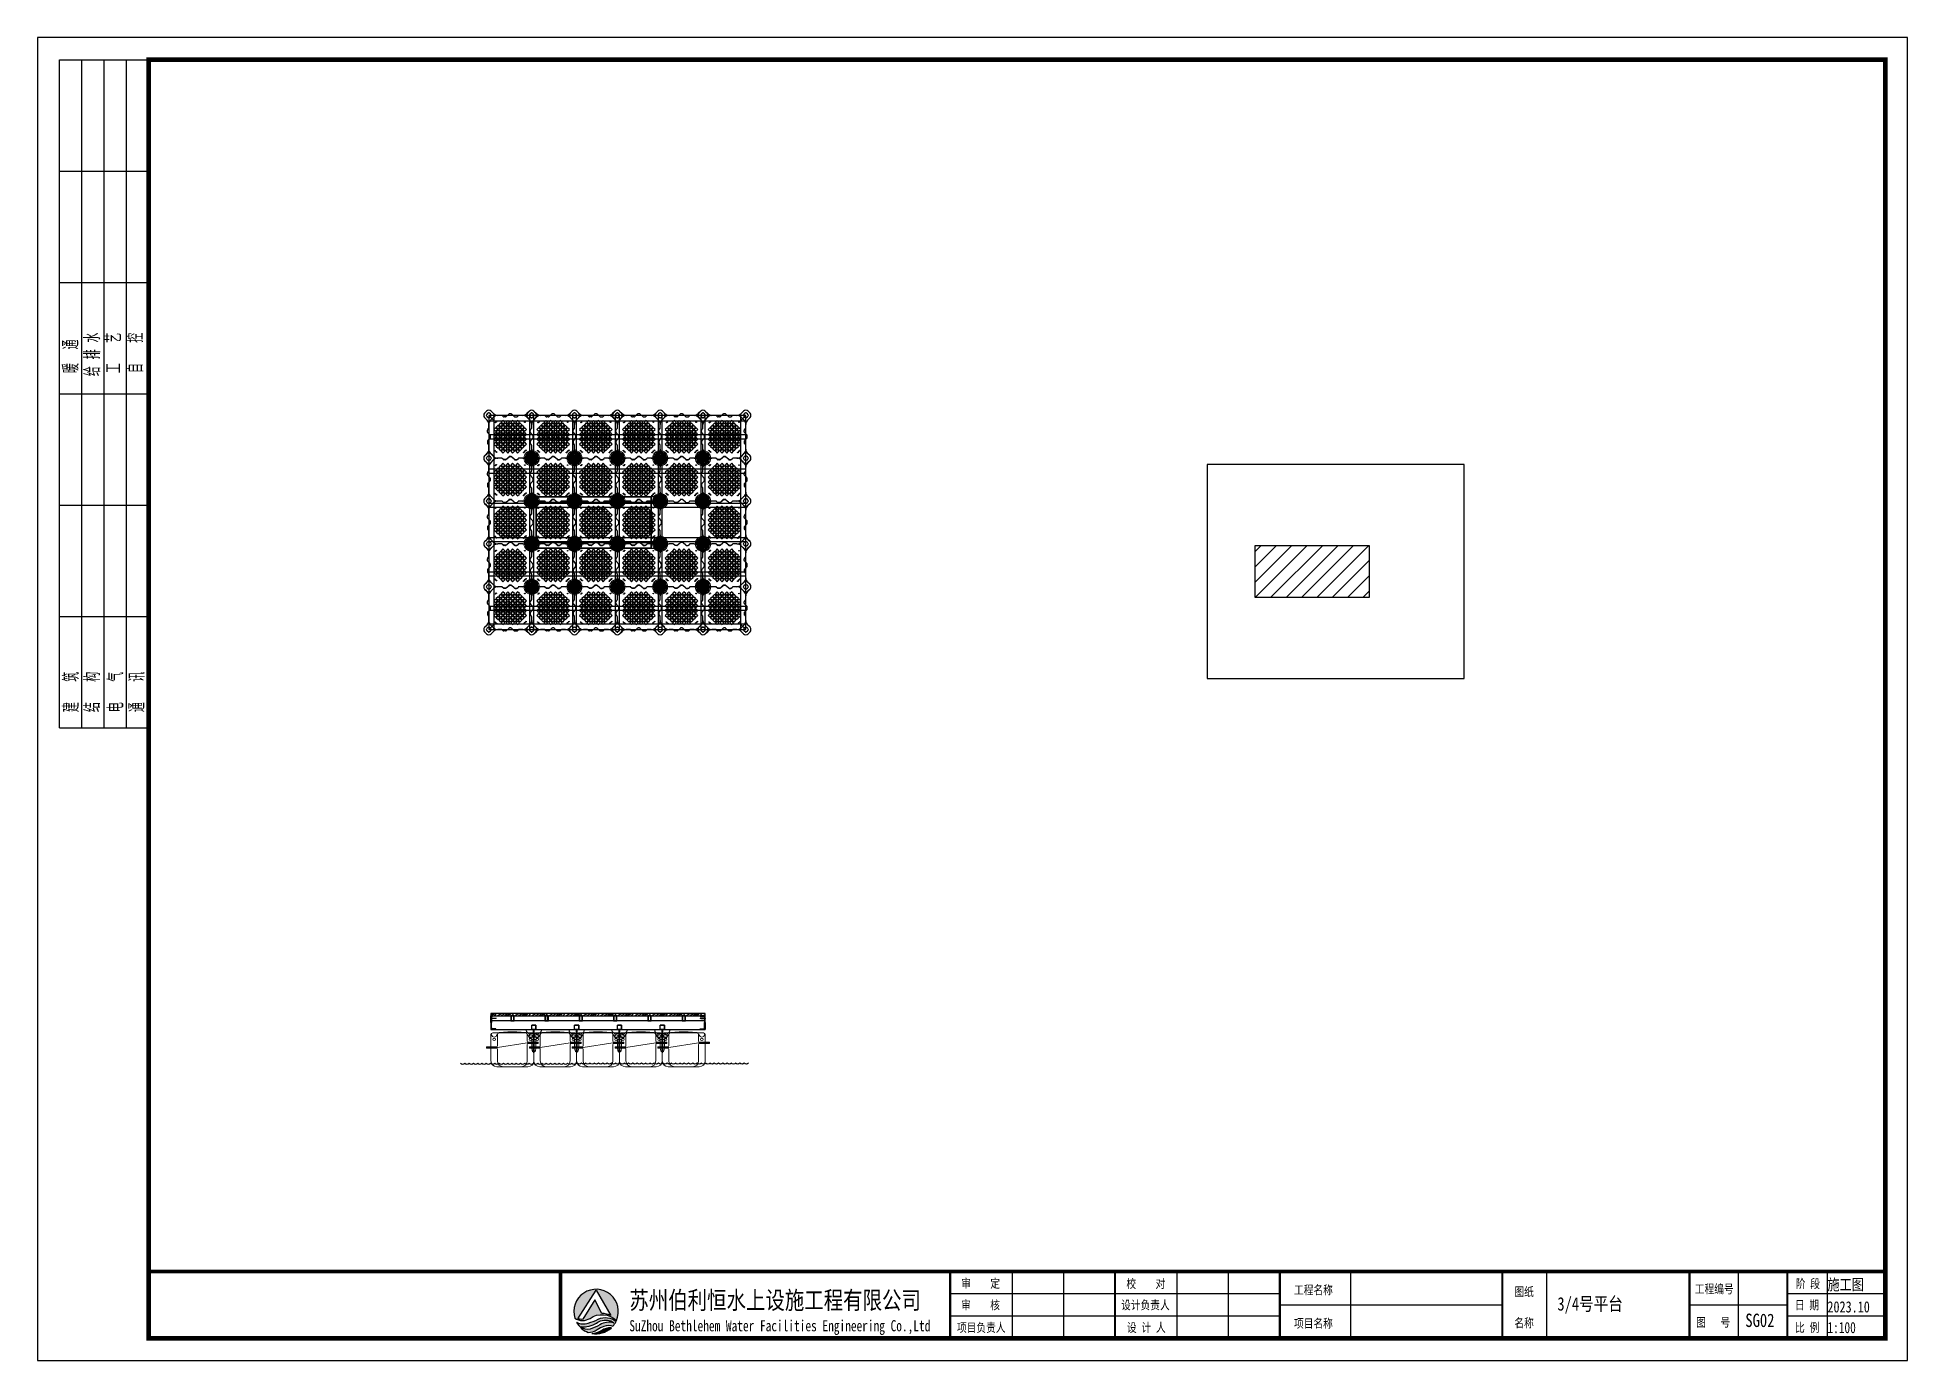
# Model space of a CAD drawing. Extents: x 144679 to 166511, y 91215 to 137530.
# Drawn here: x 144679 to 166511, y 106653 to 122091 of the extents above; entities that cross this region are included whole.
import ezdxf

# ---------------------------------------------------------------- set-up
doc = ezdxf.new("R2010")
doc.units = 0
doc.header["$LTSCALE"] = 1000
doc.header["$MEASUREMENT"] = 0
for name, color, linetype in [('W-FLOAT_BOWL浮筒', 253, 'Continuous'), ('W-STEEL_FRAME钢架', 3, 'Continuous'), ('W-WOOD_FLOOR木地板', 30, 'Continuous'), ('W-WOOD_STUD木龙骨', 25, 'Continuous'), ('变形缝', 4, 'Continuous'), ('塑木板', 32, 'Continuous'), ('短销钉', 253, 'Continuous'), ('螺栓', 146, 'Continuous'), ('龙骨', 10, 'Continuous')]:
    doc.layers.add(name, color=color, linetype=linetype)
doc.layers.add('伯利恒浮筒', color=5, linetype='Continuous', lineweight=5)
doc.styles.add('-宋体', font='', dxfattribs={"width": 0.8})
doc.styles.add('_TCH_DIM', font='SIMPLEX', dxfattribs={"bigfont": 'GBCBIG'})
doc.styles.get("Standard").update_dxf_attribs({"font": 'gbenor.shx', "bigfont": 'gbcbig.shx'})
doc.styles.add('图框', font='')
doc.styles.add('黑体', font='simhei.ttf', dxfattribs={"width": 0.8})
doc.styles.get('-宋体').set_extended_font_data('SimSun')
doc.styles.get('图框').set_extended_font_data('SimSun')

# ---------------------------------------------------------------- blocks, each defined once
blk = doc.blocks.new('*U73')
at = {"layer": 'W-STEEL_FRAME钢架', "color": 1}
blk.add_lwpolyline([(-2498, -22), (502, -22), (502, 22), (-2498, 22)], close=True, dxfattribs=at)
blk = doc.blocks.new('*U74')
at = {"color": 0, "linetype": 'ByBlock', "lineweight": -2, "transparency": 16777216}
for p in [(0, 0), (0, -400), (0, -800), (0, -1200), (0, -1600), (0, -2000)]:
    blk.add_blockref('*U73', p, dxfattribs=at)
blk = doc.blocks.new('blhft')
at = {"ltscale": 0.5}
for p, q in [((-302, 230), (-302, 220)), ((302, 284), (302, 274))]:
    blk.add_line(p, q, dxfattribs=at)
for p, q in [((-302, 226), (-174, 226)), ((-298, 234), (-184, 234)), ((-250, 234), (-250, 375)), ((-230, 395), (230, 395)), ((-208, 397), (208, 397)), ((-208, 397), (-208, 395)), ((-174, 244), (-174, 375)), ((174, 280), (-174, 226)), ((174, 298), (174, 375)), ((174, 280), (302, 280)), ((174, 260), (174, 70)), ((184, 288), (298, 288)), ((184, 270), (298, 270)), ((208, 397), (208, 395)), ((250, 375), (250, 288)), ((250, 270), (250, 70)), ((-298, 216), (-184, 216)), ((-250, 70), (-250, 216)), ((-180, 0), (180, 0)), ((-174, 206), (-174, 70))]:
    blk.add_line(p, q)
for centre, start, end in [((-298, 230), 90, 180), ((298, 284), 0, 90)]:
    blk.add_arc(centre, 4, start, end, dxfattribs=at)
for centre, radius, start, end in [((-298, 220), 4, 180, 270), ((-230, 375), 20, 90, 180), ((0, -1768), 2175, 84.5043, 95.4957), ((-184, 244), 10, 270, 0), ((-154, 375), 20, 90, 180), ((154, 375), 20, 0, 90), ((184, 298), 10, 180, 270), ((184, 260), 10, 90, 180), ((230, 375), 20, 0, 90), ((298, 274), 4, 270, 0), ((-180, 70), 70, 180, 270), ((-184, 206), 10, 0, 90), ((-104, 70), 70, 180, 270), ((104, 70), 70, 270, 0), ((180, 70), 70, 270, 0)]:
    blk.add_arc(centre, radius, start, end)
at = {"extrusion": (0, 0, -1)}
blk.add_ellipse((-212, 375), major_axis=(-30.4, 0), ratio=0.921809, start_param=3.141593, end_param=6.283185, dxfattribs=at)
blk.add_ellipse((-212, 320), major_axis=(-16, 0), ratio=0.75)
blk.add_ellipse((212, 375), major_axis=(30.4, 0.1), ratio=0.921809, start_param=3.141593, end_param=6.283185)
blk.add_ellipse((212, 320), major_axis=(16, 0), ratio=0.75, dxfattribs=at)
blk = doc.blocks.new('dxd')
at = {"lineweight": 13}
for p, q in [((-86, 227), (-56, 200)), ((-79, 244), (79, 244)), ((-78, 244), (-78, 246)), ((-78, 246), (78, 246)), ((86, 227), (56, 200)), ((78, 244), (78, 246)), ((-52, 180), (-52, 193)), ((-49, 153), (-28, 136)), ((-43, 197), (42, 197)), ((-29, 39), (-29, 45)), ((-26, 48), (-24, 48)), ((-24, 30), (-24, 128)), ((-24, 30), (24, 30)), ((-24, 30), (-18, 2)), ((-19, 133), (19, 133)), ((-16, 0), (16, 0)), ((-6, 39), (-6, 44)), ((6, 39), (6, 44)), ((24, 30), (18, 2)), ((24, 30), (24, 128)), ((26, 48), (24, 48)), ((49, 153), (28, 136)), ((29, 39), (29, 45)), ((52, 180), (52, 193))]:
    blk.add_line(p, q, dxfattribs=at)
at = {"lineweight": 13, "ltscale": 0.1}
for p, q in [((-18, 2), (-18, 0)), ((-18, 0), (-16, 0)), ((16, 0), (18, 0)), ((18, 2), (18, 0))]:
    blk.add_line(p, q, dxfattribs=at)
at = {"lineweight": 13}
for centre, radius, start, end in [((-79, 234), 10, 90, 228.0009), ((0, -1254), 1503, 87.0435, 92.9565), ((79, 234), 10, 311.9991, 90), ((-44, 170), 13.5, 126.5657, 231), ((-62, 193), 10, 0, 48.0009), ((-35, 154), 31.4, 56.4166, 122.8531), ((-43, 161), 10, 184.1479, 231), ((-34, 186), 31.4, 236.1381, 303.5569), ((-26, 45), 3, 90, 180), ((-34, 128), 10, 0, 51), ((-16, 2), 2.5, 191.3099, 270), ((-25, 170), 13.5, 308.3696, 51.9011), ((-3, 44), 3, 115.3769, 180), ((0, 38), 10, 64.6231, 115.3769), ((3, 44), 3, 0, 64.6231), ((25, 170), 13.5, 128.0989, 231.6304), ((16, 2), 2.5, 270, 348.6901), ((35, 155), 31.3, 57.1287, 123.6019), ((34, 186), 31.4, 236.4385, 303.8665), ((34, 128), 10, 129, 180), ((26, 45), 3, 0, 90), ((42, 161), 10, 309, 355.8521), ((62, 193), 10, 131.9991, 180), ((44, 170), 13.5, 309, 53.4343)]:
    blk.add_arc(centre, radius, start, end, dxfattribs=at)
for centre, major_axis, start_param, end_param in [((-23, 39), (0, -9), 4.712389, 6.115737), ((0, 39), (0, 9), 1.570796, 4.712389)]:
    blk.add_ellipse(centre, major_axis=major_axis, ratio=0.666667, start_param=start_param, end_param=end_param, dxfattribs=at)
at = {"lineweight": 13, "extrusion": (0, 0, -1)}
blk.add_ellipse((23, 39), major_axis=(0, -9), ratio=0.666667, start_param=4.712389, end_param=6.115737, dxfattribs=at)
blk = doc.blocks.new('短销固定件正视面')
at = {"layer": '塑木板', "color": 156}
blk.add_lwpolyline([(2149439, 351499), (2149442, 351499), (2149489, 351499), (2149489, 351452), (2149489, 351449), (2149439, 351449)], close=True, dxfattribs=at)
at = {"layer": '塑木板', "color": 5}
blk.add_lwpolyline([(2149489, 351449), (2149489, 351499), (2149439, 351499)], dxfattribs=at)
at = {"layer": '螺栓', "color": 156}
blk.add_lwpolyline([(2149458, 351449), (2149458, 351182), (2149470, 351182), (2149470, 351449)], dxfattribs=at)
for points in [[(2149454, 351197), (2149475, 351197), (2149475, 351187), (2149454, 351187)], [(2149455, 351199), (2149473, 351199), (2149473, 351197), (2149455, 351197)], [(2149459, 351197), (2149470, 351197), (2149470, 351187), (2149459, 351187)]]:
    blk.add_lwpolyline(points, close=True, dxfattribs=at)
blk = doc.blocks.new('*U7')
at = {"color": 5}
for p, q in [((-2, -53), (-2, -1)), ((-2, -1), (2, -1)), ((2, -13), (-2, -14)), ((2, -13), (-2, -14)), ((2, -15), (-2, -16)), ((2, -15), (-2, -16)), ((2, -17), (-2, -18)), ((2, -17), (-2, -18)), ((2, -19), (-2, -20)), ((2, -19), (-2, -20)), ((2, -19), (-2, -20)), ((2, -19), (-2, -20)), ((2, -21), (-2, -22)), ((2, -21), (-2, -22)), ((2, -21), (-2, -22)), ((2, -21), (-2, -22)), ((2, -23), (-2, -24)), ((2, -23), (-2, -24)), ((2, -25), (-2, -26)), ((2, -25), (-2, -26)), ((2, -27), (-2, -28)), ((2, -27), (-2, -28)), ((2, -29), (-2, -30)), ((2, -29), (-2, -30)), ((2, -29), (-2, -30)), ((2, -29), (-2, -30)), ((2, -31), (-2, -32)), ((2, -31), (-2, -32)), ((2, -31), (-2, -32)), ((2, -31), (-2, -32)), ((2, -33), (-2, -34)), ((2, -33), (-2, -34)), ((2, -35), (-2, -36)), ((2, -35), (-2, -36)), ((2, -37), (-2, -38)), ((2, -37), (-2, -38)), ((2, -39), (-2, -40)), ((2, -39), (-2, -40)), ((2, -39), (-2, -40)), ((2, -39), (-2, -40)), ((2, -41), (-2, -42)), ((2, -41), (-2, -42)), ((2, -41), (-2, -42)), ((2, -41), (-2, -42)), ((2, -43), (-2, -44)), ((2, -43), (-2, -44)), ((2, -46), (-2, -47)), ((2, -46), (-2, -47)), ((2, -48), (-2, -49)), ((2, -48), (-2, -49)), ((2, -48), (-2, -49)), ((2, -48), (-2, -49)), ((2, -50), (-2, -51)), ((2, -50), (-2, -51)), ((2, -50), (-2, -51)), ((2, -50), (-2, -51)), ((2, -52), (-2, -53)), ((2, -52), (-2, -53)), ((2, -52), (-2, -53)), ((0, -60), (-2, -53)), ((2, -54), (-2, -55)), ((2, -57), (-1, -57)), ((1, -59), (-1, -59)), ((2, -53), (0, -60)), ((2, -1), (2, -53))]:
    blk.add_line(p, q, dxfattribs=at)
blk.add_lwpolyline([(-3, 0), (-2, -1), (2, -1), (3, 0)], close=True, dxfattribs=at)
blk = doc.blocks.new('A$C0837b8cf')
at = {"layer": 'W-STEEL_FRAME钢架'}
for points in [[(0, 60), (0, 140), (58, 140), (58, 137, -0.414214), (54, 133), (13, 130, 0.387359), (7, 122), (7, 60)], [(0, 60), (0, -20), (58, -20), (58, -17, 0.414214), (54, -13), (13, -10, -0.355029), (7, -2), (7, 60)]]:
    blk.add_lwpolyline(points, format="xyb", dxfattribs=at)
blk = doc.blocks.new('*U79')
at = {"layer": '龙骨'}
for points in [[(-25, -30), (15, -30), (15, 30), (-25, 30)], [(-20, -25), (10, -25), (10, 25), (-20, 25)]]:
    blk.add_lwpolyline(points, close=True, dxfattribs=at)
blk = doc.blocks.new('*U80')
at = {"layer": '变形缝', "color": 0, "linetype": 'ByBlock', "lineweight": -2, "transparency": 16777216}
for p in [(0, 0), (400, 0), (800, 0), (1200, 0), (1600, 0), (2000, 0)]:
    blk.add_blockref('*U79', p, dxfattribs=at)
blk = doc.blocks.new('*U77')
at = {"layer": '伯利恒浮筒'}
blk.add_blockref('blhft', (0, -204), dxfattribs=at)
blk = doc.blocks.new('*U78')
at = {"color": 0, "linetype": 'ByBlock', "lineweight": -2, "transparency": 16777216}
blk.add_blockref('*U77', (0, 0), dxfattribs=at)
blk = doc.blocks.new('*U93')
at = {"layer": '伯利恒浮筒'}
blk.add_blockref('blhft', (0, -204), dxfattribs=at)
blk = doc.blocks.new('*U94')
at = {"color": 0, "linetype": 'ByBlock', "lineweight": -2, "transparency": 16777216}
blk.add_blockref('*U93', (0, 0), dxfattribs=at)
blk = doc.blocks.new('dsm2')
at = {"color": 251, "lineweight": 5}
for p, q in [((-77, 0), (0, 77)), ((-76, -13), (13, 76)), ((-58, -51), (51, 58)), ((-51, -58), (58, 51)), ((-13, -76), (76, 13)), ((0, -77), (77, 0))]:
    blk.add_line(p, q, dxfattribs=at)
for centre, radius in [((0, 0), 89), ((-72, 14), 2.5), ((-65, 21), 2.5), ((-64, 32), 2.5), ((-59, 27), 2.5), ((-58, 39), 2.5), ((-56, -1), 2.5), ((-53, 34), 2.5), ((-51, 45), 2.5), ((-50, 5), 2.5), ((-46, 40), 2.5), ((-45, 51), 2.5), ((-45, 0), 2.5), ((-43, 12), 2.5), ((-40, 46), 2.5), ((-39, 58), 2.5), ((-39, 7), 2.5), ((-37, 18), 2.5), ((-34, 53), 2.5), ((-32, 64), 2.5), ((-32, 13), 2.5), ((-31, 24), 2.5), ((-27, 59), 2.5), ((-26, 19), 2.5), ((-24, 31), 2.5), ((-22, 3), 2.5), ((-21, 65), 2.5), ((-19, 26), 2.5), ((-18, 37), 2.5), ((-17, -2), 2.5), ((-16, 10), 2.5), ((-14, 72), 2.5), ((-13, 32), 2.5), ((-12, 43), 2.5), ((-11, 5), 2.5), ((-10, 16), 2.5), ((-7, 39), 2.5), ((-5, 11), 2.5), ((0, 45), 6), ((-3, 22), 2.5), ((1, 56), 2.5), ((2, 17), 2.5), ((3, 29), 2.5), ((6, 51), 2.5), ((7, 63), 2.5), ((8, 24), 2.5), ((10, 35), 2.5), ((12, 58), 2.5), ((14, 69), 2.5), ((14, 30), 2.5), ((16, 41), 2.5), ((17, 2), 2.5), ((19, 64), 2.5), ((21, 36), 2.5), ((22, 48), 2.5), ((24, 8), 2.5), ((27, 43), 2.5), ((29, 54), 2.5), ((29, 3), 2.5), ((30, 14), 2.5), ((34, 49), 2.5), ((35, 60), 2.5), ((35, 10), 2.5), ((36, 21), 2.5), ((40, 56), 2.5), ((41, 16), 2.5), ((43, 27), 2.5), ((45, 0), 2.5), ((48, 22), 2.5), ((49, 34), 2.5), ((51, 6), 2.5), ((54, 29), 2.5), ((56, 40), 2.5), ((56, 1), 2.5), ((58, 12), 2.5), ((60, 35), 2.5), ((63, 7), 2.5), ((64, 19), 2.5), ((69, 14), 2.5), ((-69, -14), 2.5), ((-64, -19), 2.5), ((-63, -7), 2.5), ((-60, -35), 2.5), ((-58, -12), 2.5), ((-56, -40), 2.5), ((-54, -29), 2.5), ((-51, -6), 2.5), ((-49, -34), 2.5), ((-48, -22), 2.5), ((-43, -27), 2.5), ((-41, -16), 2.5), ((-40, -56), 2.5), ((-36, -21), 2.5), ((-35, -10), 2.5), ((-35, -60), 2.5), ((-34, -49), 2.5), ((-30, -14), 2.5), ((-29, -3), 2.5), ((-29, -54), 2.5), ((-27, -43), 2.5), ((-24, -8), 2.5), ((-22, -48), 2.5), ((-21, -36), 2.5), ((-19, -64), 2.5), ((-16, -41), 2.5), ((-14, -30), 2.5), ((-14, -69), 2.5), ((-12, -58), 2.5), ((-10, -35), 2.5), ((-8, -24), 2.5), ((-7, -63), 2.5), ((-6, -51), 2.5), ((-3, -29), 2.5), ((0, -45), 6), ((-2, -17), 2.5), ((-1, -56), 2.5), ((3, -22), 2.5), ((5, -11), 2.5), ((7, -39), 2.5), ((10, -16), 2.5), ((11, -5), 2.5), ((12, -43), 2.5), ((13, -32), 2.5), ((14, -72), 2.5), ((16, -10), 2.5), ((18, -37), 2.5), ((19, -26), 2.5), ((21, -65), 2.5), ((22, -3), 2.5), ((24, -31), 2.5), ((26, -19), 2.5), ((27, -59), 2.5), ((31, -24), 2.5), ((32, -13), 2.5), ((32, -64), 2.5), ((34, -53), 2.5), ((37, -18), 2.5), ((39, -7), 2.5), ((39, -58), 2.5), ((40, -46), 2.5), ((43, -12), 2.5), ((45, -51), 2.5), ((46, -40), 2.5), ((50, -5), 2.5), ((51, -45), 2.5), ((53, -34), 2.5), ((58, -39), 2.5), ((59, -27), 2.5), ((64, -32), 2.5), ((65, -21), 2.5), ((72, -14), 2.5)]:
    blk.add_circle(centre, radius, dxfattribs=at)
for centre, radius, start, end in [((0, 0), 77.5, 90.2087, 179.7913), ((-5, 50), 2.5, 9.9886, 265.1119), ((0, 0), 77.5, 48.6991, 80.4959), ((0, 0), 77.5, 9.5041, 41.3009), ((0, 0), 77.5, 189.5041, 221.3009), ((0, 0), 77.5, 228.6991, 260.4959), ((0, 0), 77.5, 270.2087, 359.7913), ((5, -50), 2.5, 189.9886, 85.1119)]:
    blk.add_arc(centre, radius, start, end, dxfattribs=at)
blk = doc.blocks.new('ds')
at = {"color": 6}
blk.add_lwpolyline([(-6, -4), (0, -8), (6, -4), (6, 4), (0, 8), (-6, 4)], close=True, dxfattribs=at)
at = {"color": 5, "lineweight": -3}
blk.add_circle((0, 0), 9, dxfattribs=at)
at = {"lineweight": -3}
blk.add_circle((0, 0), 4, dxfattribs=at)
at = {"color": 251, "lineweight": 5, "rotation": 90}
blk.add_blockref('dsm2', (0, 0), dxfattribs=at)
blk = doc.blocks.new('*U95')
at = {"layer": '短销钉'}
blk.add_blockref('ds', (0, 0), dxfattribs=at)
blk = doc.blocks.new('*U96')
at = {"color": 0, "linetype": 'ByBlock', "lineweight": -2, "transparency": 16777216}
for p in [(0, 0), (1000, 0), (2000, 0), (0, -500), (1000, -500), (2000, -500), (0, -1000), (1000, -1000), (2000, -1000), (0, -1500), (1000, -1500), (2000, -1500)]:
    blk.add_blockref('*U95', p, dxfattribs=at)
blk = doc.blocks.new('旗华浮筒')
at = {"layer": 'W-FLOAT_BOWL浮筒'}
for p, q in [((-549, 527), (-527, 549)), ((-549, 473), (-521, 445)), ((-479, 445), (-445, 479)), ((-473, 549), (-445, 521)), ((-395, 500), (-351, 500)), ((-333, 513), (-345, 503)), ((-304, 516), (-326, 516)), ((-297, 513), (-264, 484)), ((-258, 481), (-242, 481)), ((-203, 513), (-236, 484)), ((-196, 516), (-174, 516)), ((-167, 513), (-155, 503)), ((-149, 500), (-105, 500)), ((-27, 549), (-55, 521)), ((-21, 445), (-55, 479)), ((49, 473), (21, 445)), ((27, 549), (49, 527)), ((-516, 304), (-516, 326)), ((-513, 333), (-503, 345)), ((-513, 297), (-484, 264)), ((-513, 203), (-484, 236)), ((-500, 351), (-500, 395)), ((-481, 242), (-481, 258)), ((-19, 307), (-19, 323)), ((-16, 329), (-3, 345)), ((-16, 301), (13, 268)), ((-16, 199), (13, 232)), ((0, 351), (0, 395)), ((16, 239), (16, 261)), ((-549, 27), (-521, 55)), ((-516, 196), (-516, 174)), ((-513, 167), (-503, 155)), ((-500, 105), (-500, 149)), ((-445, 21), (-479, 55)), ((-395, 0), (-351, 0)), ((-329, 16), (-345, 3)), ((-307, 19), (-323, 19)), ((-301, 16), (-268, -13)), ((-199, 16), (-232, -13)), ((-193, 19), (-177, 19)), ((-171, 16), (-155, 3)), ((-149, 0), (-105, 0)), ((-55, 21), (-21, 55)), ((-19, 193), (-19, 177)), ((-16, 171), (-3, 155)), ((0, 105), (0, 149)), ((49, 27), (21, 55)), ((-527, -49), (-549, -27)), ((-473, -49), (-445, -21)), ((-261, -16), (-239, -16)), ((-27, -49), (-55, -21)), ((49, -27), (27, -49))]:
    blk.add_line(p, q, dxfattribs=at)
for points in [[(-335, 398), (-314, 420), (-335, 441), (-356, 420)], [(-278, 398), (-257, 420), (-278, 441), (-299, 420)], [(-222, 398), (-201, 420), (-222, 441), (-243, 420)], [(-165, 398), (-144, 420), (-165, 441), (-186, 420)], [(-420, 314), (-398, 335), (-420, 356), (-441, 335)], [(-420, 257), (-398, 278), (-420, 299), (-441, 278)], [(-420, 201), (-398, 222), (-420, 243), (-441, 222)], [(-391, 342), (-370, 363), (-391, 384), (-413, 363)], [(-391, 285), (-370, 307), (-391, 328), (-413, 307)], [(-391, 229), (-370, 250), (-391, 271), (-413, 250)], [(-363, 370), (-342, 391), (-363, 413), (-384, 391)], [(-363, 314), (-342, 335), (-363, 356), (-384, 335)], [(-363, 257), (-342, 278), (-363, 299), (-384, 278)], [(-363, 201), (-342, 222), (-363, 243), (-384, 222)], [(-335, 342), (-314, 363), (-335, 384), (-356, 363)], [(-335, 285), (-314, 307), (-335, 328), (-356, 307)], [(-335, 229), (-314, 250), (-335, 271), (-356, 250)], [(-307, 370), (-285, 391), (-307, 413), (-328, 391)], [(-307, 314), (-285, 335), (-307, 356), (-328, 335)], [(-307, 257), (-285, 278), (-307, 299), (-328, 278)], [(-307, 201), (-285, 222), (-307, 243), (-328, 222)], [(-278, 342), (-257, 363), (-278, 384), (-299, 363)], [(-278, 285), (-257, 307), (-278, 328), (-299, 307)], [(-278, 229), (-257, 250), (-278, 271), (-299, 250)], [(-250, 370), (-229, 391), (-250, 413), (-271, 391)], [(-250, 314), (-229, 335), (-250, 356), (-271, 335)], [(-250, 257), (-229, 278), (-250, 299), (-271, 278)], [(-250, 201), (-229, 222), (-250, 243), (-271, 222)], [(-222, 342), (-201, 363), (-222, 384), (-243, 363)], [(-222, 285), (-201, 307), (-222, 328), (-243, 307)], [(-222, 229), (-201, 250), (-222, 271), (-243, 250)], [(-193, 370), (-172, 391), (-193, 413), (-215, 391)], [(-193, 314), (-172, 335), (-193, 356), (-215, 335)], [(-193, 257), (-172, 278), (-193, 299), (-215, 278)], [(-193, 201), (-172, 222), (-193, 243), (-215, 222)], [(-165, 342), (-144, 363), (-165, 384), (-186, 363)], [(-165, 285), (-144, 307), (-165, 328), (-186, 307)], [(-165, 229), (-144, 250), (-165, 271), (-186, 250)], [(-137, 370), (-116, 391), (-137, 413), (-158, 391)], [(-137, 314), (-116, 335), (-137, 356), (-158, 335)], [(-137, 257), (-116, 278), (-137, 299), (-158, 278)], [(-137, 201), (-116, 222), (-137, 243), (-158, 222)], [(-109, 342), (-87, 363), (-109, 384), (-130, 363)], [(-109, 285), (-87, 307), (-109, 328), (-130, 307)], [(-109, 229), (-87, 250), (-109, 271), (-130, 250)], [(-80, 314), (-59, 335), (-80, 356), (-102, 335)], [(-80, 257), (-59, 278), (-80, 299), (-102, 278)], [(-80, 201), (-59, 222), (-80, 243), (-102, 222)], [(-420, 144), (-398, 165), (-420, 186), (-441, 165)], [(-391, 172), (-370, 193), (-391, 215), (-413, 193)], [(-391, 116), (-370, 137), (-391, 158), (-413, 137)], [(-363, 144), (-342, 165), (-363, 186), (-384, 165)], [(-363, 87), (-342, 109), (-363, 130), (-384, 109)], [(-335, 172), (-314, 193), (-335, 215), (-356, 193)], [(-335, 116), (-314, 137), (-335, 158), (-356, 137)], [(-335, 59), (-314, 80), (-335, 102), (-356, 80)], [(-307, 144), (-285, 165), (-307, 186), (-328, 165)], [(-307, 87), (-285, 109), (-307, 130), (-328, 109)], [(-278, 172), (-257, 193), (-278, 215), (-299, 193)], [(-278, 116), (-257, 137), (-278, 158), (-299, 137)], [(-278, 59), (-257, 80), (-278, 102), (-299, 80)], [(-250, 144), (-229, 165), (-250, 186), (-271, 165)], [(-250, 87), (-229, 109), (-250, 130), (-271, 109)], [(-222, 172), (-201, 193), (-222, 215), (-243, 193)], [(-222, 116), (-201, 137), (-222, 158), (-243, 137)], [(-222, 59), (-201, 80), (-222, 102), (-243, 80)], [(-193, 144), (-172, 165), (-193, 186), (-215, 165)], [(-193, 87), (-172, 109), (-193, 130), (-215, 109)], [(-165, 172), (-144, 193), (-165, 215), (-186, 193)], [(-165, 116), (-144, 137), (-165, 158), (-186, 137)], [(-165, 59), (-144, 80), (-165, 102), (-186, 80)], [(-137, 144), (-116, 165), (-137, 186), (-158, 165)], [(-137, 87), (-116, 109), (-137, 130), (-158, 109)], [(-109, 172), (-87, 193), (-109, 215), (-130, 193)], [(-109, 116), (-87, 137), (-109, 158), (-130, 137)], [(-80, 144), (-59, 165), (-80, 186), (-102, 165)]]:
    blk.add_lwpolyline(points, close=True, dxfattribs=at)
for centre in [(-429, 411), (-420, 420), (-411, 429), (-85, 424), (-76, 415), (-435, 93), (-424, 85), (-415, 76), (-407, 65), (-80, 80)]:
    blk.add_circle(centre, 3.5, dxfattribs=at)
for centre, radius, start, end in [((-522, 500), 38, 135, 225), ((-524, 500), 7, 90, 270), ((-500, 522), 38, 45, 135), ((-500, 500), 25, 106.2602, 163.7398), ((-500, 500), 25, 196.2602, 253.7398), ((-570, 395), 70, 0, 45), ((-500, 524), 7, 0, 180), ((-500, 476), 7, 180, 0), ((-430, 395), 70, 135, 180), ((-500, 500), 25, 16.2602, 73.7398), ((-500, 500), 25, 286.2602, 343.7398), ((-476, 500), 7, 270, 90), ((-395, 570), 70, 225, 270), ((-395, 430), 70, 90, 135), ((-351, 510), 10, 270, 312.2737), ((-326, 506), 10, 90, 132.2737), ((-304, 506), 10, 47.7263, 90), ((-258, 491), 10, 227.7263, 270), ((-242, 491), 10, 270, 312.2737), ((-196, 506), 10, 90, 132.2737), ((-174, 506), 10, 47.7263, 90), ((-149, 510), 10, 227.7263, 270), ((-105, 570), 70, 270, 315), ((-105, 430), 70, 45, 90), ((-24, 500), 7, 90, 270), ((0, 522), 38, 45, 135), ((0, 500), 25, 106.2602, 163.7398), ((0, 500), 25, 196.2602, 253.7398), ((-70, 395), 70, 0, 45), ((0, 524), 7, 0, 180), ((0, 476), 7, 180, 0), ((70, 395), 70, 135, 180), ((0, 500), 25, 16.2602, 73.7398), ((0, 500), 25, 286.2602, 343.7398), ((24, 500), 7, 270, 90), ((22, 500), 38, 315, 45), ((-506, 326), 10, 137.7263, 180), ((-506, 304), 10, 180, 222.2737), ((-510, 351), 10, 317.7263, 0), ((-491, 258), 10, 0, 42.2737), ((-491, 242), 10, 317.7263, 0), ((-9, 323), 10, 137.7263, 180), ((-9, 307), 10, 180, 222.2737), ((-10, 351), 10, 317.7263, 0), ((6, 261), 10, 0, 42.2737), ((6, 239), 10, 317.7263, 0), ((-522, 0), 38, 135, 225), ((-524, 0), 7, 90, 270), ((-500, 0), 25, 106.2602, 163.7398), ((-570, 105), 70, 315, 0), ((-506, 196), 10, 137.7263, 180), ((-506, 174), 10, 180, 222.2737), ((-500, 24), 7, 0, 180), ((-510, 149), 10, 0, 42.2737), ((-430, 105), 70, 180, 225), ((-500, 0), 25, 16.2602, 73.7398), ((-476, 0), 7, 270, 90), ((-395, 70), 70, 225, 270), ((-395, -70), 70, 90, 135), ((-351, 10), 10, 270, 312.2737), ((-323, 9), 10, 90, 132.2737), ((-307, 9), 10, 47.7263, 90), ((-193, 9), 10, 90, 132.2737), ((-177, 9), 10, 47.7263, 90), ((-149, 10), 10, 227.7263, 270), ((-105, 70), 70, 270, 315), ((-105, -70), 70, 45, 90), ((-24, 0), 7, 90, 270), ((0, 0), 25, 106.2602, 163.7398), ((-70, 105), 70, 315, 0), ((-9, 193), 10, 137.7263, 180), ((-9, 177), 10, 180, 222.2737), ((0, 24), 7, 0, 180), ((-10, 149), 10, 0, 42.2737), ((70, 105), 70, 180, 225), ((0, 0), 25, 16.2602, 73.7398), ((24, 0), 7, 270, 90), ((22, 0), 38, 315, 45), ((-500, -22), 38, 225, 315), ((-500, 0), 25, 196.2602, 253.7398), ((-500, -24), 7, 180, 0), ((-500, 0), 25, 286.2602, 343.7398), ((-261, -6), 10, 227.7263, 270), ((-239, -6), 10, 270, 312.2737), ((0, -22), 38, 225, 315), ((0, 0), 25, 196.2602, 253.7398), ((0, -24), 7, 180, 0), ((0, 0), 25, 286.2602, 343.7398)]:
    blk.add_arc(centre, radius, start, end, dxfattribs=at)
blk = doc.blocks.new('*U217')
at = {"color": 172}
blk.add_lwpolyline([(-24, -1250), (24, -1250), (24, 1250), (-24, 1250)], close=True, dxfattribs=at)
blk = doc.blocks.new('*U218')
at = {"color": 0, "linetype": 'ByBlock', "lineweight": -2, "transparency": 16777216}
for p in [(0, 0), (500, 0), (1000, 0), (1500, 0), (2000, 0)]:
    blk.add_blockref('*U217', p, dxfattribs=at)
blk = doc.blocks.new('$TITLEBLK$00000187')
h = blk.add_hatch(color=140)
h.dxf.hatch_style = 1
h.paths.add_polyline_path([(-294.3, 4.5, 0.294083), (-290.89, 4.48, -0.363756), (-284.97, 3.96, 1.450144)])
h.paths.add_polyline_path([(-289.53, 10.8), (-286.23, 5.12, 0.101723), (-288.23, 5.58), (-289.84, 8.66), (-292.52, 4.26, -0.081837), (-293.64, 4.38)], flags=16)
h = blk.add_hatch(color=174)
h.paths.add_polyline_path([(-285.05, 3.78, 0.296692), (-289.05, 4.29, -0.04264), (-291.3, 3.4, -0.209747), (-293.92, 3.62, 0.179915), (-291.3, 1.33, 0.169783), (-289.28, 1.97, -0.05744), (-287.69, 2.74, -0.214092), (-285.77, 2.71, 0.064571)])
h.paths.add_polyline_path([(-288.71, 3.03, -0.084014), (-290.89, 2.08, -0.271733), (-292.96, 2.61, 0.071966), (-291.58, 2.64, 0.098278), (-289.75, 3.23, -0.072406), (-288.51, 3.9, -0.088156), (-286.96, 4.07, -0.181988), (-285.56, 3.48, 0.206106)], flags=16)
blk.add_hatch(color=174).paths.add_polyline_path([(-286.08, 2.39, 0.189728), (-288.25, 1.81, -0.126537), (-290.52, 1.1, 0.245013)])
for p, q in [((-196, 0), (-196, 15)), ((-184.5, 0), (-184.5, 15)), ((-159, 0), (-159, 15)), ((-147.5, 0), (-147.5, 15)), ((-120, 0), (-120, 15)), ((-76, 0), (-76, 15)), ((-33, 0), (-33, 15)), ((-13, 0), (-13, 15)), ((0, 0), (0, 15)), ((-136, 10), (-210, 10)), ((0, 10), (-22, 10)), ((-136, 5), (-210, 5)), ((-136, 7.5), (-86, 7.5)), ((-44, 7.5), (-22, 7.5)), ((0, 5), (-22, 5))]:
    blk.add_line(p, q)
for points, const_width in [([(-297.54, 0), (-297.54, 15), (0, 15)], 0.8), ([(-210, 0), (-210, 15)], 0.5), ([(-173, 0), (-173, 15)], 0.5), ([(-136, 0), (-136, 15)], 0.5), ([(-86, 0), (-86, 15)], 0.5), ([(-44, 0), (-44, 15)], 0.5), ([(-22, 0), (-22, 15)], 0.5)]:
    blk.add_lwpolyline(points, dxfattribs=dict(const_width=const_width))
for points in [[(-294.3, 4.5, 0.294083), (-290.89, 4.48, -0.363756), (-284.97, 3.96, 1.450144)], [(-293.64, 4.38), (-289.53, 10.8), (-286.23, 5.12, 0.101723), (-288.23, 5.58), (-289.84, 8.66), (-292.52, 4.26, -0.081837)]]:
    blk.add_lwpolyline(points, format="xyb", close=True)
for points in [[(-293.92, 3.62, 0.209747), (-291.3, 3.4, 0.04264), (-289.05, 4.29, -0.296692), (-285.05, 3.78)], [(-292.96, 2.61, 0.071966), (-291.58, 2.64, 0.098278), (-289.75, 3.23, -0.072406), (-288.51, 3.9, -0.088156), (-286.96, 4.07, -0.181988), (-285.56, 3.48, 0.206106), (-288.71, 3.03, -0.084014), (-290.89, 2.08, -0.271733), (-292.96, 2.61)], [(-291.3, 1.33, 0.169783), (-289.28, 1.97, -0.05744), (-287.69, 2.74, -0.214092), (-285.77, 2.71, -0.214092)], [(-290.52, 1.1, 0.126537), (-288.25, 1.81, -0.189728), (-286.08, 2.39, -0.189728)]]:
    blk.add_lwpolyline(points, format="xyb")
for start, end in [(208.4706, 249.2676), (258.5751, 313.6432), (318.8384, 333.6165)]:
    blk.add_arc((-289.53, 6), 5, start, end)
at = {"style": '图框'}
for s, height, width, p in [('审    定', 2, 0.8, (-207.53, 11.34)), ('校    对', 2, 0.8, (-170.43, 11.27)), ('阶 段', 2, 0.8, (-20.12, 11.27)), ('苏州伯利恒水上设施工程有限公司', 4, 0.8, (-282.06, 6.56)), ('审    核', 2, 0.8, (-207.55, 6.48)), ('设计负责人', 2, 0.8, (-171.62, 6.48)), ('工程名称', 2, 0.8, (-132.8, 9.86)), ('图纸', 2, 0.8, (-83.31, 9.46)), ('工程编号', 2, 0.8, (-42.79, 10.08)), ('日 期', 2, 0.8, (-20.31, 6.48)), ('SuZhou Bethlehem Water Facilities Engineering Co.,Ltd ', 2.5, 0.75, (-282.06, 1.57)), ('项目名称', 2, 0.8, (-132.8, 2.36)), ('名称', 2, 0.8, (-83.31, 2.46)), ('图   号', 2, 0.8, (-42.46, 2.6)), ('项目负责人', 2, 0.8, (-208.49, 1.42)), ('设 计 人', 2, 0.8, (-170.33, 1.42)), ('比 例', 2, 0.8, (-20.27, 1.42))]:
    blk.add_text(s, height=height, dxfattribs=dict(at, width=width)).set_placement(p)
for tag, p in [('审定人', (-193.68, 10.95)), ('校对', (-155.51, 10.92)), ('审核人', (-193.68, 6.03)), ('设计负责人', (-158.64, 6.23)), ('项目负责人', (-195.69, 1.11)), ('设计人', (-156.48, 1.18))]:
    blk.add_attdef(tag, p, '', height=3)
for tag, p, height, style, width in [('工程名称', (-115.66, 9.53), 3, '-宋体', 0.8), ('阶段', (-12.96, 10.81), 2.5, '黑体', 0.8), ('图名', (-73.67, 6.22), 3, '-宋体', 0.8), ('日期', (-12.96, 5.8), 2.5, '黑体', 0.8), ('项目名称', (-115.65, 1.97), 3, '-宋体', 0.8), ('图号', (-31.44, 2.55), 3, '_TCH_DIM', 0.7), ('比例', (-12.96, 1.14), 2.5, '黑体', 0.8)]:
    blk.add_attdef(tag, p, '', height=height, dxfattribs=dict(style=style, width=width))
blk = doc.blocks.new('$TITLEBLK$00000095')
for p, q in [((-150, 20), (-150, 0)), ((-150, 20), (0, 20)), ((-125, 20), (-125, 0)), ((-100, 20), (-100, 0)), ((-75, 20), (-75, 0)), ((-75, 20), (-75, 0)), ((-50, 20), (-50, 0)), ((-25, 20), (-25, 0)), ((0, 20), (0, 0)), ((-150, 15), (-75, 15)), ((-75, 15), (0, 15)), ((-150, 10), (-75, 10)), ((-75, 10), (0, 10)), ((-150, 5), (-75, 5)), ((-75, 5), (0, 5))]:
    blk.add_line(p, q)
at = {"width": 0.8}
for s, p in [('建   筑', (-146.45, 15.65)), ('暖  通', (-70.35, 15.73)), ('结   构', (-146.45, 10.91)), ('给 排 水', (-71.03, 10.9)), ('电   气', (-146.45, 5.65)), ('工   艺', (-70.35, 6.13)), ('通   讯', (-146.45, 0.88)), ('自   控', (-70.35, 1.24))]:
    blk.add_text(s, height=3.509, dxfattribs=at).set_placement(p)
blk = doc.blocks.new('rgthtyjyuk')
blk.add_lwpolyline([(0, 0), (420, 0), (420, 297), (0, 297)], close=True)
at = {"const_width": 1}
blk.add_lwpolyline([(25, 5), (415, 5), (415, 292), (25, 292)], close=True, dxfattribs=at)
at = {"const_width": 0.8}
blk.add_lwpolyline([(415, 20), (25, 20)], dxfattribs=at)
at = {"rotation": 90}
blk.add_blockref('$TITLEBLK$00000095', (25, 292), dxfattribs=at)
blk = doc.blocks.new('*U338')
at = {"layer": '短销钉'}
blk.add_blockref('ds', (0, 0), dxfattribs=at)
blk = doc.blocks.new('*U340')
at = {"color": 0, "linetype": 'ByBlock', "lineweight": -2, "transparency": 16777216}
for p in [(0, 0), (1000, 0), (0, -500), (1000, -500), (0, -1000), (1000, -1000), (0, -1500), (1000, -1500)]:
    blk.add_blockref('*U338', p, dxfattribs=at)

msp = doc.modelspace()

# ---------------------------------------------------------------- hatches: boundary and pattern name
h = msp.add_hatch()
h.set_pattern_fill('ANSI31', color=256, scale=80)
h.set_pattern_definition([(45, (26000.09, -8718.37), (-89.80256, 89.80256), [])])
h.paths.add_polyline_path([(158890, 115560), (160230, 115560), (160230, 116160), (158890, 116160)])
at = {"layer": 'W-WOOD_STUD木龙骨'}
h = msp.add_hatch(dxfattribs=at)
h.set_pattern_fill('木纹03', color=256, scale=100)
h.set_pattern_definition([(0, (-996150.56, -332428.18), (200, 200), [10, -190]), (90, (-996070.56, -332358.18), (-200, 200), [20, -180]), (45, (-996110.56, -332378.18), (0, 199.998082), [14.14, -42.42, 14.14, -28.28, 99, -85]), (45, (-996160.56, -332438.18), (0, 200), [14.142, -28.284, 14.142, -226.2]), (45, (-996090.56, -332418.18), (0, 200), [14.142, -268.700712]), (45, (-996070.56, -332428.18), (0, 200), [14.142, -268.700712]), (45, (-996100.56, -332408.18), (0, 200), [14.142, -268.700712]), (45, (-996110.56, -332398.18), (0, 200), [28.284, -254.558712]), (45, (-996060.56, -332248.18), (0, 200), [28.284, -254.558712]), (45, (-996130.56, -332388.18), (0, 200), [56.568, -226.274712]), (45, (-996140.56, -332378.18), (0, 200), [56.568, -226.274712]), (45, (-996010.56, -332318.18), (0, 200), [56.568, -226.274712]), (45, (-996150.56, -332358.18), (0, 200), [42.4264, -240.416312]), (45, (-996190.56, -332328.18), (0, 200), [42.4264, -240.416312]), (45, (-996170.56, -332348.18), (0, 200), [42.4264, -240.416312]), (45, (-996040.56, -332288.18), (0, 200), [70.71068, -212.132032]), (45, (-996060.56, -332278.18), (0, 200), [70.71068, -212.132032]), (45, (-996040.56, -332328.18), (0, 200), [98.99495, -183.847763]), (26.565051, (-996130.56, -332408.18), (200, 8e-08), [22.360678, -424.852916]), (26.565051, (-996090.56, -332348.18), (200, 8e-08), [22.360678, -424.852916]), (26.565051, (-996100.56, -332368.18), (200, 8e-08), [22.360678, -424.852916]), (26.565051, (-996140.56, -332428.18), (200, 8e-08), [44.72136, -402.492235]), (26.565051, (-996100.56, -332338.18), (200, 8e-08), [67.08204, -380.131556]), (26.565051, (-996120.56, -332328.18), (200, 8e-08), [89.44272, -357.770876]), (26.565051, (-996140.56, -332318.18), (200, 8e-08), [89.44272, -357.770876]), (26.565051, (-996170.56, -332258.18), (200, 8e-08), [89.44272, -357.770876]), (26.565051, (-996170.56, -332278.18), (200, 8e-08), [111.8034, -335.410195]), (26.565051, (-996160.56, -332298.18), (200, 8e-08), [111.8034, -335.410195]), (63.434949, (-996090.56, -332378.18), (1e-08, 200), [22.360678, -424.852916]), (63.434949, (-996120.56, -332398.18), (1e-08, 200), [22.360678, -424.852916]), (63.434949, (-996150.56, -332428.18), (1e-08, 200), [44.72136, -402.492235]), (63.434949, (-996090.56, -332398.18), (1e-08, 200), [44.72136, -402.492235]), (63.434949, (-996170.56, -332438.18), (1e-08, 200), [67.08204, -380.131556]), (63.434949, (-996190.56, -332438.18), (1e-08, 200), [89.44272, -357.770876]), (63.434949, (-996010.56, -332428.18), (1e-08, 200), [89.44272, -357.770876]), (63.434949, (-996080.56, -332408.18), (1e-08, 200), [89.44272, -357.770876]), (63.434949, (-996040.56, -332428.18), (1e-08, 200), [111.8034, -335.410195]), (63.434949, (-996060.56, -332418.18), (1e-08, 200), [111.8034, -335.410195])])
h.paths.add_polyline_path([(152474, 110677), (152474, 110702), (149974, 110702), (149974, 110677)])

# ---------------------------------------------------------------- linework, layer by layer
at = {"color": 3}
for points in [[(149949, 117619), (152949, 117619), (152949, 117682), (149949, 117682)], [(149949, 117682), (149949, 115182), (150012, 115182), (150012, 117682)], [(152886, 117682), (152886, 115182), (152949, 115182), (152949, 117682)], [(150422, 116670), (151973, 116670), (151973, 116733), (150422, 116733)], [(150422, 116132), (151973, 116132), (151973, 116196), (150422, 116196)], [(149949, 115182), (152949, 115182), (152949, 115245), (149949, 115245)]]:
    msp.add_lwpolyline(points, close=True, dxfattribs=at)
for points in [[(149949, 117682), (150012, 117619)], [(152949, 117682), (152886, 117619)], [(149949, 115182), (150012, 115245)], [(152949, 115182), (152886, 115245)]]:
    msp.add_lwpolyline(points, dxfattribs=at)
for points in [[(158335, 114610), (161335, 114610), (161335, 117110), (158335, 117110)], [(158890, 115560), (160230, 115560), (160230, 116160), (158890, 116160)]]:
    msp.add_lwpolyline(points, close=True)
at = {"const_width": 20}
msp.add_lwpolyline([(150503, 116132), (151843, 116132), (151843, 116732), (150503, 116732)], close=True, dxfattribs=at)
at = {"color": 4}
for points in [[(149619, 110124, 0.520567), (149669, 110124, 0.520567), (149719, 110124, 0.520567), (149769, 110124, 0.520567), (149819, 110124, 0.520567), (149869, 110124, 0.520567), (149919, 110124, 0.520567), (149969, 110124, 0.520567), (150019, 110124, 0.520567), (150069, 110124, 0.520567), (150119, 110124, 0.520567), (150169, 110124, 0.520567), (150219, 110124, 0.520567), (150269, 110124, 0.520567), (150319, 110124, 0.520567), (150369, 110124, 0.520567), (150419, 110124, 0.520567), (150469, 110124, 0.520567), (150519, 110124, 0.520567), (150569, 110124, 0.520567), (150619, 110124, 0.520567), (150669, 110124, 0.520567), (150719, 110124, 0.520567), (150769, 110124, 0.520567), (150819, 110124, 0.520567), (150869, 110124, 0.520567), (150919, 110124, 0.520567), (150969, 110124, 0.064694), (150974, 110119, 0.064694)], [(152330, 110124, -0.520567), (152280, 110124, -0.520567), (152230, 110124, -0.520567), (152180, 110124, -0.520567), (152130, 110124, -0.520567), (152080, 110124, -0.520567), (152030, 110124, -0.520567), (151980, 110124, -0.520567), (151930, 110124, -0.520567), (151880, 110124, -0.520567), (151830, 110124, -0.520567), (151780, 110124, -0.520567), (151730, 110124, -0.520567), (151680, 110124, -0.520567), (151630, 110124, -0.520567), (151580, 110124, -0.520567), (151530, 110124, -0.520567), (151480, 110124, -0.520567), (151430, 110124, -0.520567), (151380, 110124, -0.520567), (151330, 110124, -0.520567), (151280, 110124, -0.520567), (151230, 110124, -0.520567), (151180, 110124, -0.520567), (151130, 110124, -0.520567), (151080, 110124, -0.520567), (151030, 110124, -0.520567), (150980, 110124, -0.064694), (150974, 110119, -0.064694)], [(152980, 110124, -0.520567), (152930, 110124, -0.520567), (152880, 110124, -0.520567), (152830, 110124, -0.520567), (152780, 110124, -0.520567), (152730, 110124, -0.520567), (152680, 110124, -0.520567), (152630, 110124, -0.520567), (152580, 110124, -0.520567), (152530, 110124, -0.520567), (152480, 110124, -0.520567), (152430, 110124, -0.520567), (152380, 110124, -0.520567), (152330, 110124, -0.520567), (152280, 110124, -0.520567), (152230, 110124, -0.520567), (152180, 110124, -0.520567), (152130, 110124, -0.520567), (152080, 110124, -0.520567), (152030, 110124, -0.520567), (151980, 110124, -0.520567), (151930, 110124, -0.520567), (151880, 110124, -0.520567), (151830, 110124, -0.520567), (151780, 110124, -0.520567), (151730, 110124, -0.520567), (151680, 110124, -0.520567), (151630, 110124, -0.064694), (151624, 110119, -0.064694)]]:
    msp.add_lwpolyline(points, format="xyb", dxfattribs=at)
at = {"layer": 'W-STEEL_FRAME钢架'}
msp.add_lwpolyline([(149974, 110517), (152474, 110517), (152474, 110617), (149974, 110617)], close=True, dxfattribs=at)
at = {"layer": 'W-WOOD_STUD木龙骨'}
msp.add_lwpolyline([(149974, 110677), (152474, 110677), (152474, 110702), (149974, 110702)], close=True, dxfattribs=at)

# ---------------------------------------------------------------- block references
at = {"xscale": 51.98082307390198, "yscale": 51.98082307390198, "zscale": 51.98082307390198}
msp.add_blockref('rgthtyjyuk', (144679, 106653), dxfattribs=at)
for name, p in [('*U218', (150449, 116432)), ('*U74', (152447, 117431)), ('*U96', (150449, 117182)), ('*U340', (150949, 117182)), ('dxd', (150474, 110267)), ('dxd', (150974, 110267)), ('dxd', (151474, 110267)), ('*U78', (151724, 110285)), ('dxd', (151974, 110267)), ('*U94', (152224, 110285))]:
    msp.add_blockref(name, p)
at = {"rotation": 90.00000000000001}
msp.add_blockref('*U7', (149973, 110647), dxfattribs=at)
at = {"xscale": -1, "rotation": 270}
msp.add_blockref('*U7', (152475, 110647), dxfattribs=at)
ref = msp.add_blockref('$TITLEBLK$00000187', (166251, 106913), dxfattribs=dict(xscale=51.98082307390198, yscale=51.98082307390198, zscale=51.98082307390198))
ref.add_attrib('图名', '3/4号平台', (162422, 107237), dxfattribs={"color": 3, "height": 155.9, "style": '-宋体', "width": 0.8})
ref.add_attrib('图号', 'SG02', (164617, 107045), dxfattribs={"color": 3, "height": 155.9, "style": '黑体', "width": 0.8})
ref.add_attrib('日期', '2023.10', (165575, 107215), dxfattribs={"color": 3, "height": 130, "style": '黑体', "width": 0.8})
ref.add_attrib('阶段', '施工图', (165575, 107475), dxfattribs={"color": 3, "height": 130, "style": '黑体', "width": 0.8})
ref.add_attrib('比例', '1:100', (165575, 106973), dxfattribs={"color": 3, "height": 130, "style": '黑体', "width": 0.75})
at = {"layer": 'W-FLOAT_BOWL浮筒', "rotation": 90}
for p in [(150449, 117682), (150949, 117682), (151449, 117682), (151949, 117682), (152449, 117682), (152949, 117682), (150449, 117182), (150949, 117182), (151449, 117182), (151949, 117182), (152449, 117182), (152949, 117182), (150449, 116682), (150949, 116682), (151449, 116682), (151949, 116682), (152949, 116682), (150449, 116182), (150949, 116182), (151449, 116182), (151949, 116182), (152449, 116182), (152949, 116182), (150449, 115682), (150949, 115682), (151449, 115682), (151949, 115682), (152449, 115682), (152949, 115682)]:
    msp.add_blockref('旗华浮筒', p, dxfattribs=at)
at = {"layer": 'W-WOOD_FLOOR木地板'}
msp.add_blockref('A$C0837b8cf', (149974, 110537), dxfattribs=at)
at = {"layer": 'W-WOOD_FLOOR木地板', "xscale": -1}
msp.add_blockref('A$C0837b8cf', (152474, 110537), dxfattribs=at)
at = {"layer": '伯利恒浮筒'}
for p in [(150224, 110081), (150724, 110081), (151224, 110081)]:
    msp.add_blockref('blhft', p, dxfattribs=at)
at = {"layer": '变形缝'}
msp.add_blockref('*U80', (150229, 110647), dxfattribs=at)
at = {"layer": '塑木板', "color": 0}
for p in [(-1998990, -240932), (-1998490, -240932), (-1997990, -240932), (-1997490, -240932)]:
    msp.add_blockref('短销固定件正视面', p, dxfattribs=at)

doc.saveas('drawing.dxf')
